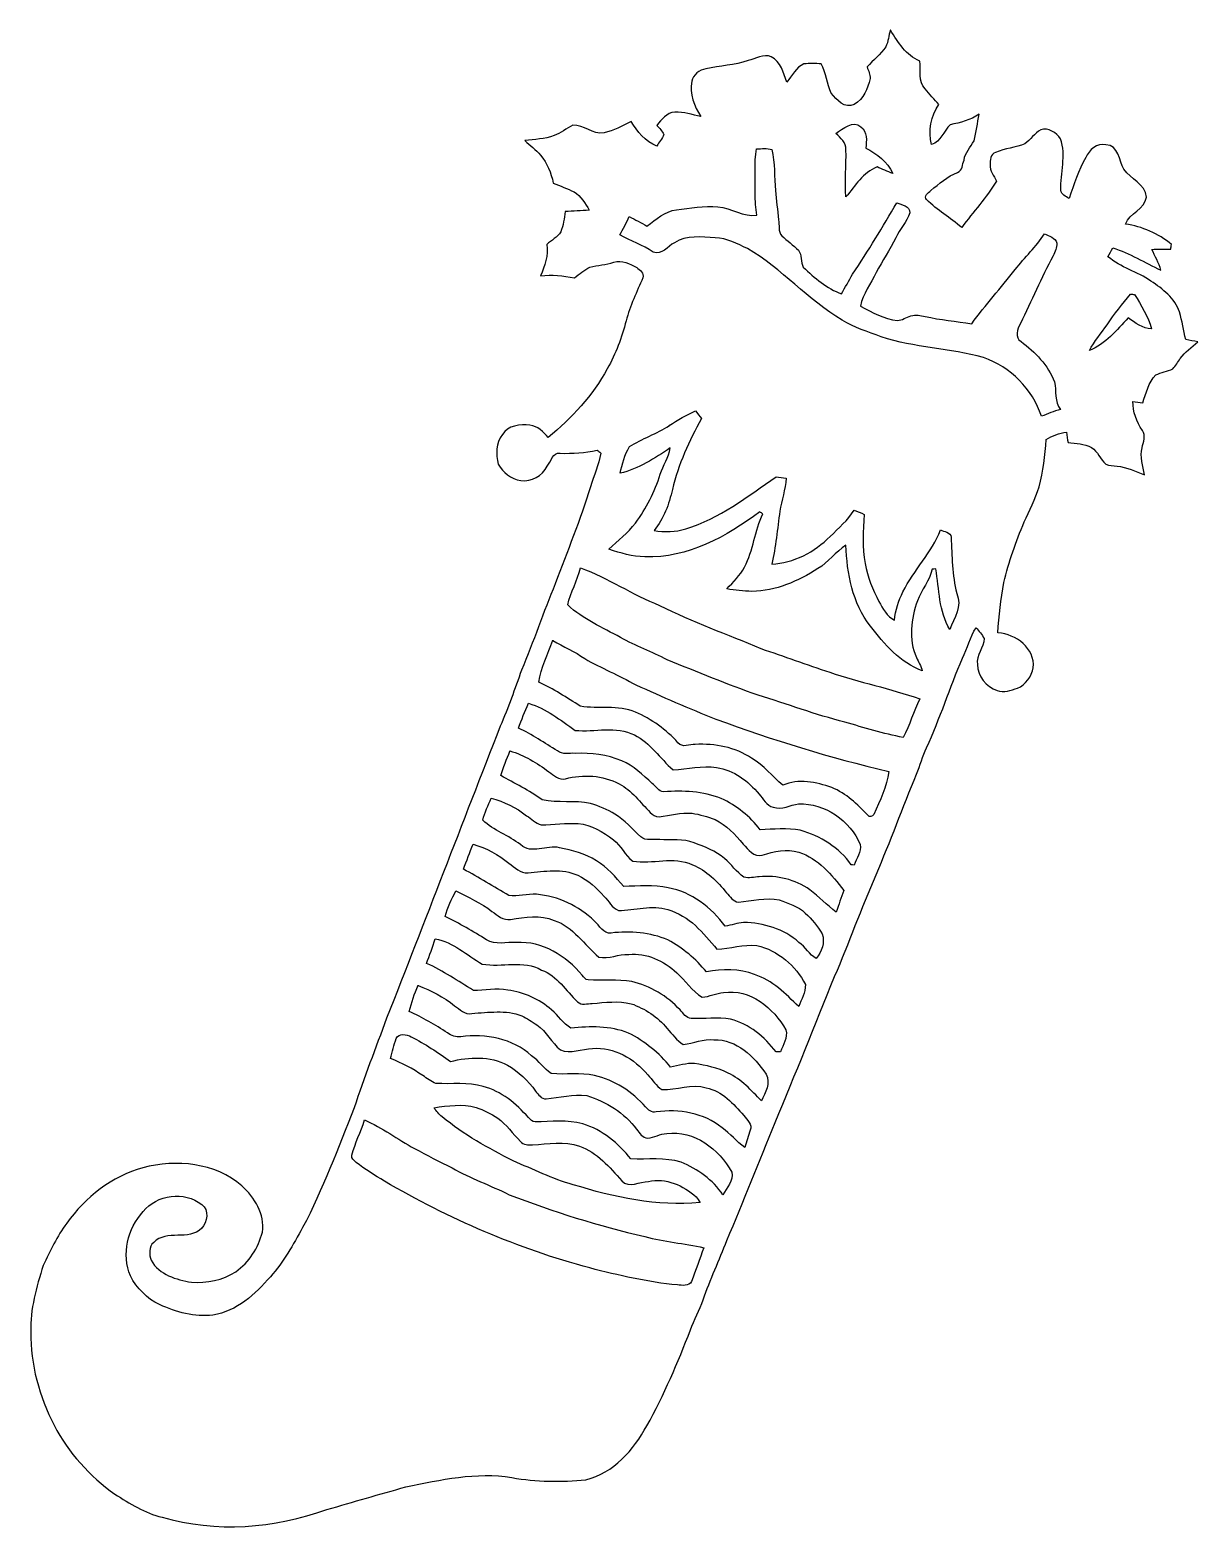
# Model space of a CAD drawing. Header units: centimetres. Extents: x -15.3 to 15.2, y -19.8 to 19.4.
import ezdxf

# ---------------------------------------------------------------- set-up
doc = ezdxf.new("R2010")
doc.units = ezdxf.units.CM
doc.header["$MEASUREMENT"] = 0
doc.layers.add('Camada 1', color=7, linetype='Continuous')

msp = doc.modelspace()

# ---------------------------------------------------------------- linework, layer by layer
at = {"layer": 'Camada 1', "color": 242}
for points, knots in [([(7.139, 19.413), (7.338, 19.102), (7.542, 18.756), (7.901, 18.611), (7.901, 18.611), (7.946, 18.373), (7.847, 18.078), (8.044, 17.887), (8.044, 17.887), (8.15, 17.738), (8.285, 17.614), (8.404, 17.476), (8.404, 17.476), (8.187, 17.183), (8.127, 16.787), (8.209, 16.436), (8.209, 16.436), (8.455, 16.514), (8.528, 16.783), (8.692, 16.951), (8.692, 16.951), (8.96, 17.003), (9.224, 17.073), (9.453, 17.228), (9.453, 17.228), (9.409, 16.994), (9.368, 16.761), (9.317, 16.529), (9.317, 16.529), (9.228, 16.364), (9.079, 16.227), (9.057, 16.031), (9.057, 16.031), (9.01, 15.921), (9.023, 15.753), (8.888, 15.709), (8.888, 15.709), (8.623, 15.605), (8.41, 15.41), (8.189, 15.236), (8.189, 15.236), (8.127, 15.181), (7.998, 15.085), (8.081, 14.998), (8.081, 14.998), (8.361, 14.727), (8.693, 14.515), (8.999, 14.273), (8.999, 14.273), (9.297, 14.678), (9.643, 15.051), (9.903, 15.481), (9.903, 15.481), (9.839, 15.621), (9.717, 15.741), (9.737, 15.911), (9.737, 15.911), (9.741, 16.019), (9.733, 16.191), (9.879, 16.224), (9.879, 16.224), (10.12, 16.346), (10.4, 16.345), (10.644, 16.454), (10.644, 16.454), (10.795, 16.558), (10.891, 16.729), (11.056, 16.817), (11.056, 16.817), (11.264, 16.889), (11.454, 16.738), (11.576, 16.587), (11.576, 16.587), (11.722, 16.15), (11.576, 15.69), (11.58, 15.243), (11.58, 15.243), (11.592, 15.128), (11.711, 15.079), (11.8, 15.031), (11.8, 15.031), (11.92, 15.395), (12.047, 15.761), (12.229, 16.099), (12.229, 16.099), (12.321, 16.29), (12.521, 16.489), (12.752, 16.429), (12.752, 16.429), (13.094, 16.428), (13.092, 16.002), (13.224, 15.79), (13.224, 15.79), (13.4, 15.533), (13.784, 15.412), (13.811, 15.064), (13.811, 15.064), (13.77, 14.744), (13.379, 14.649), (13.265, 14.361), (13.265, 14.361), (13.707, 14.297), (14.125, 14.117), (14.467, 13.827), (14.467, 13.827), (14.46, 13.787), (14.454, 13.748), (14.449, 13.707), (14.449, 13.707), (14.283, 13.706), (14.119, 13.708), (13.954, 13.7), (13.954, 13.7), (14.034, 13.52), (14.14, 13.351), (14.189, 13.159), (14.189, 13.159), (13.772, 13.352), (13.379, 13.605), (12.936, 13.739), (12.936, 13.739), (12.895, 13.662), (12.852, 13.586), (12.809, 13.51), (12.809, 13.51), (13.141, 13.228), (13.578, 13.12), (13.932, 12.872), (13.932, 12.872), (14.239, 12.671), (14.55, 12.427), (14.676, 12.069), (14.676, 12.069), (14.742, 11.832), (14.783, 11.59), (14.836, 11.35), (14.836, 11.35), (14.94, 11.33), (15.05, 11.31), (15.156, 11.286), (15.156, 11.286), (14.998, 11.147), (14.812, 11.032), (14.695, 10.853), (14.695, 10.853), (14.628, 10.767), (14.584, 10.661), (14.5, 10.59), (14.5, 10.59), (14.361, 10.512), (14.195, 10.497), (14.054, 10.425), (14.054, 10.425), (13.866, 10.225), (13.801, 9.955), (13.716, 9.702), (13.716, 9.702), (13.63, 9.713), (13.543, 9.725), (13.457, 9.737), (13.457, 9.737), (13.463, 9.466), (13.55, 9.202), (13.707, 8.981), (13.707, 8.981), (13.812, 8.843), (13.727, 8.674), (13.699, 8.526), (13.699, 8.526), (13.634, 8.291), (13.731, 8.053), (13.764, 7.819), (13.764, 7.819), (13.527, 7.902), (13.303, 8.031), (13.046, 8.047), (13.046, 8.047), (12.949, 8.065), (12.843, 8.052), (12.755, 8.101), (12.755, 8.101), (12.609, 8.227), (12.548, 8.431), (12.38, 8.533), (12.38, 8.533), (12.193, 8.638), (11.974, 8.634), (11.768, 8.662), (11.768, 8.662), (11.754, 8.752), (11.74, 8.843), (11.727, 8.932), (11.727, 8.932), (11.536, 8.915), (11.362, 8.841), (11.199, 8.747), (11.199, 8.747), (11.179, 8.328), (11.117, 7.911), (11.014, 7.505), (11.014, 7.505), (10.905, 7.193), (10.771, 6.89), (10.628, 6.592), (10.628, 6.592), (10.405, 6.083), (10.226, 5.554), (10.093, 5.014), (10.093, 5.014), (10.022, 4.578), (9.957, 4.14), (9.942, 3.697), (9.942, 3.697), (10.411, 3.674), (10.907, 3.295), (10.863, 2.79), (10.863, 2.79), (10.817, 2.566), (10.663, 2.348), (10.451, 2.255), (10.451, 2.255), (10.281, 2.212), (10.095, 2.127), (9.919, 2.195), (9.919, 2.195), (9.627, 2.288), (9.419, 2.57), (9.406, 2.875), (9.406, 2.875), (9.358, 3.126), (9.586, 3.31), (9.582, 3.554), (9.582, 3.554), (9.526, 3.658), (9.442, 3.744), (9.369, 3.836), (9.369, 3.836), (9.21, 3.591), (9.146, 3.301), (9.018, 3.041), (9.018, 3.041), (8.683, 2.271), (8.434, 1.467), (8.079, 0.706), (8.079, 0.706), (7.972, 0.485), (7.913, 0.246), (7.82, 0.019), (7.82, 0.019), (7.456, -0.851), (7.136, -1.739), (6.766, -2.607), (6.766, -2.607), (6.378, -3.48), (6.064, -4.384), (5.683, -5.259), (5.683, -5.259), (5.166, -6.529), (4.661, -7.803), (4.133, -9.068), (4.133, -9.068), (3.713, -10.093), (3.31, -11.125), (2.869, -12.141), (2.869, -12.141), (2.68, -12.663), (2.432, -13.162), (2.257, -13.689), (2.257, -13.689), (2.162, -13.959), (2.023, -14.21), (1.923, -14.477), (1.923, -14.477), (1.592, -15.33), (1.235, -16.178), (0.786, -16.977), (0.786, -16.977), (0.441, -17.608), (-0.078, -18.203), (-0.802, -18.385), (-0.802, -18.385), (-1.444, -18.444), (-2.097, -18.441), (-2.733, -18.327), (-2.733, -18.327), (-3.661, -18.174), (-4.591, -18.387), (-5.498, -18.571), (-5.498, -18.571), (-6.185, -18.765), (-6.872, -18.96), (-7.557, -19.161), (-7.557, -19.161), (-8.924, -19.655), (-10.448, -19.771), (-11.852, -19.361), (-11.852, -19.361), (-12.303, -19.253), (-12.697, -18.998), (-13.088, -18.762), (-13.088, -18.762), (-13.738, -18.289), (-14.298, -17.679), (-14.672, -16.964), (-14.672, -16.964), (-15.053, -16.214), (-15.291, -15.378), (-15.279, -14.532), (-15.279, -14.532), (-15.297, -13.938), (-15.129, -13.359), (-14.956, -12.797), (-14.956, -12.797), (-14.774, -12.418), (-14.595, -12.033), (-14.34, -11.696), (-14.34, -11.696), (-13.859, -11.016), (-13.165, -10.469), (-12.354, -10.249), (-12.354, -10.249), (-11.485, -10.022), (-10.472, -10.112), (-9.772, -10.72), (-9.772, -10.72), (-9.446, -11.025), (-9.167, -11.459), (-9.24, -11.925), (-9.24, -11.925), (-9.34, -12.336), (-9.586, -12.715), (-9.931, -12.96), (-9.931, -12.96), (-10.271, -13.176), (-10.69, -13.265), (-11.089, -13.233), (-11.089, -13.233), (-11.483, -13.168), (-11.93, -13.041), (-12.137, -12.662), (-12.137, -12.662), (-12.192, -12.515), (-12.212, -12.305), (-12.073, -12.196), (-12.073, -12.196), (-11.739, -11.855), (-11.157, -12.164), (-10.82, -11.827), (-10.82, -11.827), (-10.676, -11.66), (-10.616, -11.351), (-10.822, -11.206), (-10.822, -11.206), (-11.272, -10.846), (-11.994, -10.944), (-12.347, -11.393), (-12.347, -11.393), (-12.759, -11.83), (-12.909, -12.508), (-12.682, -13.069), (-12.682, -13.069), (-12.508, -13.384), (-12.252, -13.668), (-11.919, -13.817), (-11.919, -13.817), (-11.485, -14.013), (-11.007, -14.149), (-10.527, -14.091), (-10.527, -14.091), (-9.908, -13.99), (-9.423, -13.546), (-9.028, -13.089), (-9.028, -13.089), (-8.681, -12.709), (-8.441, -12.251), (-8.189, -11.808), (-8.189, -11.808), (-7.659, -10.806), (-7.27, -9.738), (-6.846, -8.689), (-6.846, -8.689), (-6.591, -7.9), (-6.286, -7.129), (-6, -6.351), (-6, -6.351), (-5.002, -3.815), (-4.028, -1.269), (-3.035, 1.269), (-3.035, 1.269), (-2.826, 1.746), (-2.659, 2.24), (-2.48, 2.729), (-2.48, 2.729), (-2.168, 3.473), (-1.91, 4.238), (-1.602, 4.983), (-1.602, 4.983), (-1.289, 5.822), (-0.945, 6.651), (-0.687, 7.509), (-0.687, 7.509), (-0.588, 7.799), (-0.474, 8.086), (-0.415, 8.389), (-0.415, 8.389), (-0.447, 8.415), (-0.478, 8.441), (-0.51, 8.467), (-0.51, 8.467), (-0.826, 8.393), (-1.151, 8.373), (-1.475, 8.385), (-1.475, 8.385), (-1.67, 8.411), (-1.713, 8.167), (-1.811, 8.051), (-1.811, 8.051), (-1.934, 7.792), (-2.22, 7.638), (-2.503, 7.671), (-2.503, 7.671), (-2.749, 7.716), (-2.972, 7.877), (-3.088, 8.1), (-3.088, 8.1), (-3.152, 8.356), (-3.157, 8.654), (-2.981, 8.869), (-2.981, 8.869), (-2.844, 9.112), (-2.509, 9.143), (-2.261, 9.114), (-2.261, 9.114), (-2.05, 9.097), (-1.917, 8.937), (-1.785, 8.794), (-1.785, 8.794), (-1.181, 9.304), (-0.618, 9.883), (-0.246, 10.589), (-0.246, 10.589), (-0.022, 10.978), (0.127, 11.405), (0.246, 11.837), (0.246, 11.837), (0.347, 12.228), (0.53, 12.591), (0.681, 12.963), (0.681, 12.963), (0.723, 13.077), (0.601, 13.164), (0.524, 13.228), (0.524, 13.228), (0.346, 13.327), (0.132, 13.432), (-0.075, 13.364), (-0.075, 13.364), (-0.278, 13.301), (-0.492, 13.285), (-0.698, 13.236), (-0.698, 13.236), (-0.847, 13.166), (-0.971, 13.056), (-1.103, 12.96), (-1.103, 12.96), (-1.395, 13.012), (-1.691, 13.047), (-1.987, 13.012), (-1.987, 13.012), (-1.88, 13.271), (-1.774, 13.541), (-1.82, 13.828), (-1.82, 13.828), (-1.703, 13.937), (-1.548, 14.018), (-1.46, 14.156), (-1.46, 14.156), (-1.394, 14.325), (-1.365, 14.507), (-1.346, 14.687), (-1.346, 14.687), (-1.137, 14.701), (-0.927, 14.703), (-0.718, 14.722), (-0.718, 14.722), (-0.812, 14.904), (-0.93, 15.09), (-1.108, 15.198), (-1.108, 15.198), (-1.287, 15.283), (-1.471, 15.355), (-1.654, 15.431), (-1.654, 15.431), (-1.712, 15.692), (-1.807, 15.956), (-1.99, 16.156), (-1.99, 16.156), (-2.105, 16.303), (-2.258, 16.411), (-2.395, 16.536), (-2.395, 16.536), (-2.14, 16.569), (-1.878, 16.576), (-1.634, 16.669), (-1.634, 16.669), (-1.454, 16.724), (-1.313, 16.858), (-1.144, 16.937), (-1.144, 16.937), (-0.853, 16.961), (-0.627, 16.687), (-0.329, 16.738), (-0.329, 16.738), (-0.081, 16.798), (0.15, 16.916), (0.374, 17.037), (0.374, 17.037), (0.536, 16.768), (0.747, 16.516), (1.046, 16.395), (1.046, 16.395), (1.107, 16.494), (1.183, 16.587), (1.23, 16.694), (1.23, 16.694), (1.19, 16.788), (1.113, 16.859), (1.047, 16.934), (1.047, 16.934), (1.169, 17.084), (1.309, 17.263), (1.514, 17.282), (1.514, 17.282), (1.746, 17.281), (1.971, 17.214), (2.195, 17.162), (2.195, 17.162), (2.023, 17.434), (1.885, 17.757), (1.958, 18.083), (1.958, 18.083), (1.989, 18.26), (2.158, 18.378), (2.326, 18.409), (2.326, 18.409), (2.691, 18.491), (3.071, 18.501), (3.427, 18.626), (3.427, 18.626), (3.619, 18.662), (3.83, 18.819), (4.029, 18.719), (4.029, 18.719), (4.284, 18.608), (4.349, 18.3), (4.434, 18.064), (4.434, 18.064), (4.572, 18.228), (4.678, 18.444), (4.88, 18.541), (4.88, 18.541), (5.03, 18.549), (5.182, 18.546), (5.333, 18.541), (5.333, 18.541), (5.462, 18.299), (5.481, 18.019), (5.592, 17.77), (5.592, 17.77), (5.738, 17.599), (5.949, 17.36), (6.196, 17.477), (6.196, 17.477), (6.436, 17.62), (6.55, 17.893), (6.607, 18.153), (6.607, 18.153), (6.617, 18.26), (6.563, 18.359), (6.53, 18.458), (6.53, 18.458), (6.689, 18.635), (6.881, 18.787), (7.014, 18.986), (7.014, 18.986), (7.086, 19.119), (7.091, 19.277), (7.134, 19.42), (7.134, 19.42), (7.134, 19.42), (7.139, 19.413), (7.139, 19.413)], [0, 0, 0, 0, 0.006711, 0.006711, 0.006711, 0.006711, 0.013423, 0.013423, 0.013423, 0.013423, 0.020134, 0.020134, 0.020134, 0.020134, 0.026846, 0.026846, 0.026846, 0.026846, 0.033557, 0.033557, 0.033557, 0.033557, 0.040268, 0.040268, 0.040268, 0.040268, 0.04698, 0.04698, 0.04698, 0.04698, 0.053691, 0.053691, 0.053691, 0.053691, 0.060403, 0.060403, 0.060403, 0.060403, 0.067114, 0.067114, 0.067114, 0.067114, 0.073826, 0.073826, 0.073826, 0.073826, 0.080537, 0.080537, 0.080537, 0.080537, 0.087248, 0.087248, 0.087248, 0.087248, 0.09396, 0.09396, 0.09396, 0.09396, 0.100671, 0.100671, 0.100671, 0.100671, 0.107383, 0.107383, 0.107383, 0.107383, 0.114094, 0.114094, 0.114094, 0.114094, 0.120805, 0.120805, 0.120805, 0.120805, 0.127517, 0.127517, 0.127517, 0.127517, 0.134228, 0.134228, 0.134228, 0.134228, 0.14094, 0.14094, 0.14094, 0.14094, 0.147651, 0.147651, 0.147651, 0.147651, 0.154362, 0.154362, 0.154362, 0.154362, 0.161074, 0.161074, 0.161074, 0.161074, 0.167785, 0.167785, 0.167785, 0.167785, 0.174497, 0.174497, 0.174497, 0.174497, 0.181208, 0.181208, 0.181208, 0.181208, 0.187919, 0.187919, 0.187919, 0.187919, 0.194631, 0.194631, 0.194631, 0.194631, 0.201342, 0.201342, 0.201342, 0.201342, 0.208054, 0.208054, 0.208054, 0.208054, 0.214765, 0.214765, 0.214765, 0.214765, 0.221477, 0.221477, 0.221477, 0.221477, 0.228188, 0.228188, 0.228188, 0.228188, 0.234899, 0.234899, 0.234899, 0.234899, 0.241611, 0.241611, 0.241611, 0.241611, 0.248322, 0.248322, 0.248322, 0.248322, 0.255034, 0.255034, 0.255034, 0.255034, 0.261745, 0.261745, 0.261745, 0.261745, 0.268456, 0.268456, 0.268456, 0.268456, 0.275168, 0.275168, 0.275168, 0.275168, 0.281879, 0.281879, 0.281879, 0.281879, 0.288591, 0.288591, 0.288591, 0.288591, 0.295302, 0.295302, 0.295302, 0.295302, 0.302013, 0.302013, 0.302013, 0.302013, 0.308725, 0.308725, 0.308725, 0.308725, 0.315436, 0.315436, 0.315436, 0.315436, 0.322148, 0.322148, 0.322148, 0.322148, 0.328859, 0.328859, 0.328859, 0.328859, 0.33557, 0.33557, 0.33557, 0.33557, 0.342282, 0.342282, 0.342282, 0.342282, 0.348993, 0.348993, 0.348993, 0.348993, 0.355705, 0.355705, 0.355705, 0.355705, 0.362416, 0.362416, 0.362416, 0.362416, 0.369128, 0.369128, 0.369128, 0.369128, 0.375839, 0.375839, 0.375839, 0.375839, 0.38255, 0.38255, 0.38255, 0.38255, 0.389262, 0.389262, 0.389262, 0.389262, 0.395973, 0.395973, 0.395973, 0.395973, 0.402685, 0.402685, 0.402685, 0.402685, 0.409396, 0.409396, 0.409396, 0.409396, 0.416107, 0.416107, 0.416107, 0.416107, 0.422819, 0.422819, 0.422819, 0.422819, 0.42953, 0.42953, 0.42953, 0.42953, 0.436242, 0.436242, 0.436242, 0.436242, 0.442953, 0.442953, 0.442953, 0.442953, 0.449664, 0.449664, 0.449664, 0.449664, 0.456376, 0.456376, 0.456376, 0.456376, 0.463087, 0.463087, 0.463087, 0.463087, 0.469799, 0.469799, 0.469799, 0.469799, 0.47651, 0.47651, 0.47651, 0.47651, 0.483221, 0.483221, 0.483221, 0.483221, 0.489933, 0.489933, 0.489933, 0.489933, 0.496644, 0.496644, 0.496644, 0.496644, 0.503356, 0.503356, 0.503356, 0.503356, 0.510067, 0.510067, 0.510067, 0.510067, 0.516779, 0.516779, 0.516779, 0.516779, 0.52349, 0.52349, 0.52349, 0.52349, 0.530201, 0.530201, 0.530201, 0.530201, 0.536913, 0.536913, 0.536913, 0.536913, 0.543624, 0.543624, 0.543624, 0.543624, 0.550336, 0.550336, 0.550336, 0.550336, 0.557047, 0.557047, 0.557047, 0.557047, 0.563758, 0.563758, 0.563758, 0.563758, 0.57047, 0.57047, 0.57047, 0.57047, 0.577181, 0.577181, 0.577181, 0.577181, 0.583893, 0.583893, 0.583893, 0.583893, 0.590604, 0.590604, 0.590604, 0.590604, 0.597315, 0.597315, 0.597315, 0.597315, 0.604027, 0.604027, 0.604027, 0.604027, 0.610738, 0.610738, 0.610738, 0.610738, 0.61745, 0.61745, 0.61745, 0.61745, 0.624161, 0.624161, 0.624161, 0.624161, 0.630872, 0.630872, 0.630872, 0.630872, 0.637584, 0.637584, 0.637584, 0.637584, 0.644295, 0.644295, 0.644295, 0.644295, 0.651007, 0.651007, 0.651007, 0.651007, 0.657718, 0.657718, 0.657718, 0.657718, 0.66443, 0.66443, 0.66443, 0.66443, 0.671141, 0.671141, 0.671141, 0.671141, 0.677852, 0.677852, 0.677852, 0.677852, 0.684564, 0.684564, 0.684564, 0.684564, 0.691275, 0.691275, 0.691275, 0.691275, 0.697987, 0.697987, 0.697987, 0.697987, 0.704698, 0.704698, 0.704698, 0.704698, 0.711409, 0.711409, 0.711409, 0.711409, 0.718121, 0.718121, 0.718121, 0.718121, 0.724832, 0.724832, 0.724832, 0.724832, 0.731544, 0.731544, 0.731544, 0.731544, 0.738255, 0.738255, 0.738255, 0.738255, 0.744966, 0.744966, 0.744966, 0.744966, 0.751678, 0.751678, 0.751678, 0.751678, 0.758389, 0.758389, 0.758389, 0.758389, 0.765101, 0.765101, 0.765101, 0.765101, 0.771812, 0.771812, 0.771812, 0.771812, 0.778523, 0.778523, 0.778523, 0.778523, 0.785235, 0.785235, 0.785235, 0.785235, 0.791946, 0.791946, 0.791946, 0.791946, 0.798658, 0.798658, 0.798658, 0.798658, 0.805369, 0.805369, 0.805369, 0.805369, 0.812081, 0.812081, 0.812081, 0.812081, 0.818792, 0.818792, 0.818792, 0.818792, 0.825503, 0.825503, 0.825503, 0.825503, 0.832215, 0.832215, 0.832215, 0.832215, 0.838926, 0.838926, 0.838926, 0.838926, 0.845638, 0.845638, 0.845638, 0.845638, 0.852349, 0.852349, 0.852349, 0.852349, 0.85906, 0.85906, 0.85906, 0.85906, 0.865772, 0.865772, 0.865772, 0.865772, 0.872483, 0.872483, 0.872483, 0.872483, 0.879195, 0.879195, 0.879195, 0.879195, 0.885906, 0.885906, 0.885906, 0.885906, 0.892617, 0.892617, 0.892617, 0.892617, 0.899329, 0.899329, 0.899329, 0.899329, 0.90604, 0.90604, 0.90604, 0.90604, 0.912752, 0.912752, 0.912752, 0.912752, 0.919463, 0.919463, 0.919463, 0.919463, 0.926174, 0.926174, 0.926174, 0.926174, 0.932886, 0.932886, 0.932886, 0.932886, 0.939597, 0.939597, 0.939597, 0.939597, 0.946309, 0.946309, 0.946309, 0.946309, 0.95302, 0.95302, 0.95302, 0.95302, 0.959732, 0.959732, 0.959732, 0.959732, 0.966443, 0.966443, 0.966443, 0.966443, 0.973154, 0.973154, 0.973154, 0.973154, 0.979866, 0.979866, 0.979866, 0.979866, 0.986577, 0.986577, 0.986577, 0.986577, 1, 1, 1, 1]), ([(5.717, 16.724), (5.837, 16.603), (5.993, 16.491), (5.977, 16.295), (5.977, 16.295), (5.993, 15.888), (5.941, 15.479), (5.979, 15.072), (5.979, 15.072), (6.217, 15.361), (6.425, 15.702), (6.788, 15.853), (6.788, 15.853), (6.923, 15.793), (7.058, 15.731), (7.198, 15.682), (7.198, 15.682), (7.064, 15.988), (6.785, 16.198), (6.494, 16.343), (6.494, 16.343), (6.514, 16.531), (6.547, 16.768), (6.366, 16.893), (6.366, 16.893), (6.169, 17.098), (5.887, 16.831), (5.717, 16.725), (5.717, 16.725), (5.717, 16.725), (5.717, 16.724), (5.717, 16.724)], [0, 0, 0, 0, 0.111111, 0.111111, 0.111111, 0.111111, 0.222222, 0.222222, 0.222222, 0.222222, 0.333333, 0.333333, 0.333333, 0.333333, 0.444444, 0.444444, 0.444444, 0.444444, 0.555556, 0.555556, 0.555556, 0.555556, 0.666667, 0.666667, 0.666667, 0.666667, 0.777778, 0.777778, 0.777778, 0.777778, 1, 1, 1, 1]), ([(3.648, 16.325), (3.577, 15.939), (3.623, 15.546), (3.613, 15.157), (3.613, 15.157), (3.608, 14.968), (3.629, 14.78), (3.658, 14.593), (3.658, 14.593), (3.304, 14.541), (2.987, 14.783), (2.639, 14.813), (2.639, 14.813), (2.276, 14.842), (1.918, 14.774), (1.559, 14.731), (1.559, 14.731), (1.258, 14.699), (1.025, 14.478), (0.789, 14.309), (0.789, 14.309), (0.638, 14.397), (0.483, 14.477), (0.327, 14.554), (0.327, 14.554), (0.251, 14.392), (0.166, 14.236), (0.084, 14.078), (0.084, 14.078), (0.372, 13.926), (0.676, 13.807), (0.952, 13.632), (0.952, 13.632), (1.179, 13.536), (1.327, 13.785), (1.506, 13.874), (1.506, 13.874), (1.819, 14.083), (2.215, 14.018), (2.57, 14.006), (2.57, 14.006), (2.87, 13.986), (3.146, 13.854), (3.41, 13.721), (3.41, 13.721), (4.309, 13.2), (4.987, 12.381), (5.881, 11.853), (5.881, 11.853), (6.195, 11.657), (6.554, 11.555), (6.897, 11.423), (6.897, 11.423), (7.761, 11.127), (8.692, 11.132), (9.565, 10.878), (9.565, 10.878), (10.27, 10.634), (10.84, 10.056), (11.077, 9.348), (11.077, 9.348), (11.239, 9.414), (11.401, 9.481), (11.572, 9.525), (11.572, 9.525), (11.406, 9.732), (11.469, 10.004), (11.419, 10.246), (11.419, 10.246), (11.245, 10.679), (10.91, 11.02), (10.543, 11.298), (10.543, 11.298), (10.369, 11.403), (10.45, 11.622), (10.525, 11.769), (10.525, 11.769), (10.824, 12.349), (11.06, 12.961), (11.38, 13.53), (11.38, 13.53), (11.434, 13.634), (11.47, 13.75), (11.48, 13.867), (11.48, 13.867), (11.431, 14.006), (11.274, 14.048), (11.155, 14.108), (11.155, 14.108), (10.936, 13.77), (10.638, 13.493), (10.393, 13.175), (10.393, 13.175), (10.014, 12.704), (9.618, 12.246), (9.257, 11.761), (9.257, 11.761), (8.851, 11.821), (8.442, 11.865), (8.041, 11.951), (8.041, 11.951), (7.921, 11.978), (7.794, 12.005), (7.672, 11.966), (7.672, 11.966), (7.551, 11.937), (7.448, 11.845), (7.32, 11.848), (7.32, 11.848), (6.971, 11.881), (6.663, 12.062), (6.357, 12.219), (6.357, 12.219), (6.423, 12.541), (6.618, 12.81), (6.767, 13.096), (6.767, 13.096), (6.932, 13.4), (7.123, 13.69), (7.276, 14.002), (7.276, 14.002), (7.381, 14.228), (7.57, 14.413), (7.641, 14.654), (7.641, 14.654), (7.65, 14.832), (7.429, 14.863), (7.304, 14.918), (7.304, 14.918), (6.936, 14.287), (6.559, 13.66), (6.151, 13.054), (6.151, 13.054), (6.056, 12.882), (5.955, 12.713), (5.865, 12.538), (5.865, 12.538), (5.477, 12.683), (5.16, 12.957), (4.865, 13.238), (4.865, 13.238), (4.786, 13.37), (4.844, 13.556), (4.738, 13.677), (4.738, 13.677), (4.604, 13.815), (4.443, 13.923), (4.305, 14.057), (4.305, 14.057), (4.193, 14.16), (4.257, 14.341), (4.216, 14.47), (4.216, 14.47), (4.195, 14.724), (4.164, 14.978), (4.14, 15.232), (4.14, 15.232), (4.106, 15.588), (4.127, 15.952), (4.047, 16.303), (4.047, 16.303), (3.919, 16.35), (3.779, 16.322), (3.647, 16.324), (3.647, 16.324), (3.647, 16.324), (3.648, 16.325), (3.648, 16.325)], [0, 0, 0, 0, 0.023256, 0.023256, 0.023256, 0.023256, 0.046512, 0.046512, 0.046512, 0.046512, 0.069767, 0.069767, 0.069767, 0.069767, 0.093023, 0.093023, 0.093023, 0.093023, 0.116279, 0.116279, 0.116279, 0.116279, 0.139535, 0.139535, 0.139535, 0.139535, 0.162791, 0.162791, 0.162791, 0.162791, 0.186047, 0.186047, 0.186047, 0.186047, 0.209302, 0.209302, 0.209302, 0.209302, 0.232558, 0.232558, 0.232558, 0.232558, 0.255814, 0.255814, 0.255814, 0.255814, 0.27907, 0.27907, 0.27907, 0.27907, 0.302326, 0.302326, 0.302326, 0.302326, 0.325581, 0.325581, 0.325581, 0.325581, 0.348837, 0.348837, 0.348837, 0.348837, 0.372093, 0.372093, 0.372093, 0.372093, 0.395349, 0.395349, 0.395349, 0.395349, 0.418605, 0.418605, 0.418605, 0.418605, 0.44186, 0.44186, 0.44186, 0.44186, 0.465116, 0.465116, 0.465116, 0.465116, 0.488372, 0.488372, 0.488372, 0.488372, 0.511628, 0.511628, 0.511628, 0.511628, 0.534884, 0.534884, 0.534884, 0.534884, 0.55814, 0.55814, 0.55814, 0.55814, 0.581395, 0.581395, 0.581395, 0.581395, 0.604651, 0.604651, 0.604651, 0.604651, 0.627907, 0.627907, 0.627907, 0.627907, 0.651163, 0.651163, 0.651163, 0.651163, 0.674419, 0.674419, 0.674419, 0.674419, 0.697674, 0.697674, 0.697674, 0.697674, 0.72093, 0.72093, 0.72093, 0.72093, 0.744186, 0.744186, 0.744186, 0.744186, 0.767442, 0.767442, 0.767442, 0.767442, 0.790698, 0.790698, 0.790698, 0.790698, 0.813953, 0.813953, 0.813953, 0.813953, 0.837209, 0.837209, 0.837209, 0.837209, 0.860465, 0.860465, 0.860465, 0.860465, 0.883721, 0.883721, 0.883721, 0.883721, 0.906977, 0.906977, 0.906977, 0.906977, 0.930233, 0.930233, 0.930233, 0.930233, 0.953488, 0.953488, 0.953488, 0.953488, 1, 1, 1, 1]), ([(12.787, 11.736), (12.636, 11.51), (12.449, 11.308), (12.326, 11.064), (12.326, 11.064), (12.744, 11.23), (13.042, 11.59), (13.336, 11.916), (13.336, 11.916), (13.523, 11.788), (13.709, 11.636), (13.949, 11.628), (13.949, 11.628), (13.85, 11.951), (13.685, 12.245), (13.5, 12.526), (13.5, 12.526), (13.474, 12.528), (13.422, 12.533), (13.396, 12.536), (13.396, 12.536), (13.186, 12.275), (12.973, 12.016), (12.786, 11.737), (12.786, 11.737), (12.786, 11.737), (12.787, 11.736), (12.787, 11.736)], [0, 0, 0, 0, 0.125, 0.125, 0.125, 0.125, 0.25, 0.25, 0.25, 0.25, 0.375, 0.375, 0.375, 0.375, 0.5, 0.5, 0.5, 0.5, 0.625, 0.625, 0.625, 0.625, 0.75, 0.75, 0.75, 0.75, 1, 1, 1, 1]), ([(1.373, 9.106), (1.042, 8.892), (0.664, 8.766), (0.332, 8.557), (0.332, 8.557), (0.206, 8.345), (0.141, 8.103), (0.089, 7.863), (0.089, 7.863), (0.572, 7.975), (0.988, 8.256), (1.397, 8.523), (1.397, 8.523), (1.353, 8.279), (1.212, 8.069), (1.137, 7.835), (1.137, 7.835), (0.996, 7.378), (0.769, 6.952), (0.493, 6.563), (0.493, 6.563), (0.289, 6.309), (0.029, 6.107), (-0.202, 5.879), (-0.202, 5.879), (0.103, 5.785), (0.41, 5.68), (0.734, 5.685), (0.734, 5.685), (1.852, 5.637), (2.862, 6.217), (3.733, 6.854), (3.733, 6.854), (3.753, 6.842), (3.793, 6.818), (3.813, 6.806), (3.813, 6.806), (3.599, 6.362), (3.564, 5.853), (3.33, 5.417), (3.33, 5.417), (3.218, 5.196), (3.04, 5.024), (2.872, 4.848), (2.872, 4.848), (3.088, 4.809), (3.306, 4.79), (3.526, 4.78), (3.526, 4.78), (4.144, 4.794), (4.733, 5.045), (5.246, 5.375), (5.246, 5.375), (5.519, 5.545), (5.71, 5.814), (5.979, 5.986), (5.979, 5.986), (6, 5.246), (6.149, 4.472), (6.616, 3.877), (6.616, 3.877), (6.973, 3.403), (7.397, 2.923), (7.967, 2.712), (7.967, 2.712), (7.93, 2.833), (7.874, 2.947), (7.815, 3.059), (7.815, 3.059), (7.607, 3.531), (7.674, 4.068), (7.843, 4.54), (7.843, 4.54), (7.954, 4.823), (8.153, 5.064), (8.229, 5.362), (8.229, 5.362), (8.251, 5.363), (8.296, 5.367), (8.318, 5.368), (8.318, 5.368), (8.413, 4.841), (8.397, 4.261), (8.686, 3.789), (8.686, 3.789), (8.801, 4.091), (9.013, 4.395), (8.869, 4.73), (8.869, 4.73), (8.741, 5.207), (8.749, 5.704), (8.718, 6.193), (8.718, 6.193), (8.721, 6.336), (8.525, 6.335), (8.442, 6.388), (8.442, 6.388), (8.217, 5.792), (7.746, 5.337), (7.464, 4.772), (7.464, 4.772), (7.346, 4.54), (7.277, 4.286), (7.24, 4.029), (7.24, 4.029), (7.046, 4.131), (6.942, 4.335), (6.837, 4.517), (6.837, 4.517), (6.682, 4.832), (6.532, 5.157), (6.482, 5.508), (6.482, 5.508), (6.391, 5.929), (6.434, 6.363), (6.453, 6.79), (6.453, 6.79), (6.368, 6.831), (6.277, 6.868), (6.19, 6.903), (6.19, 6.903), (6.027, 6.634), (5.786, 6.434), (5.568, 6.214), (5.568, 6.214), (5.16, 5.814), (4.62, 5.52), (4.041, 5.492), (4.041, 5.492), (4.151, 5.945), (4.188, 6.41), (4.255, 6.87), (4.255, 6.87), (4.297, 7.16), (4.398, 7.438), (4.42, 7.731), (4.42, 7.731), (4.331, 7.745), (4.244, 7.758), (4.156, 7.772), (4.156, 7.772), (3.412, 7.258), (2.68, 6.678), (1.8, 6.416), (1.8, 6.416), (1.537, 6.32), (1.246, 6.332), (0.973, 6.369), (0.973, 6.369), (1.227, 6.678), (1.364, 7.058), (1.454, 7.443), (1.454, 7.443), (1.609, 8.093), (1.887, 8.706), (2.211, 9.288), (2.211, 9.288), (2.172, 9.338), (2.094, 9.438), (2.055, 9.488), (2.055, 9.488), (1.813, 9.389), (1.589, 9.251), (1.371, 9.107), (1.371, 9.107), (1.371, 9.107), (1.373, 9.106), (1.373, 9.106)], [0, 0, 0, 0, 0.023256, 0.023256, 0.023256, 0.023256, 0.046512, 0.046512, 0.046512, 0.046512, 0.069767, 0.069767, 0.069767, 0.069767, 0.093023, 0.093023, 0.093023, 0.093023, 0.116279, 0.116279, 0.116279, 0.116279, 0.139535, 0.139535, 0.139535, 0.139535, 0.162791, 0.162791, 0.162791, 0.162791, 0.186047, 0.186047, 0.186047, 0.186047, 0.209302, 0.209302, 0.209302, 0.209302, 0.232558, 0.232558, 0.232558, 0.232558, 0.255814, 0.255814, 0.255814, 0.255814, 0.27907, 0.27907, 0.27907, 0.27907, 0.302326, 0.302326, 0.302326, 0.302326, 0.325581, 0.325581, 0.325581, 0.325581, 0.348837, 0.348837, 0.348837, 0.348837, 0.372093, 0.372093, 0.372093, 0.372093, 0.395349, 0.395349, 0.395349, 0.395349, 0.418605, 0.418605, 0.418605, 0.418605, 0.44186, 0.44186, 0.44186, 0.44186, 0.465116, 0.465116, 0.465116, 0.465116, 0.488372, 0.488372, 0.488372, 0.488372, 0.511628, 0.511628, 0.511628, 0.511628, 0.534884, 0.534884, 0.534884, 0.534884, 0.55814, 0.55814, 0.55814, 0.55814, 0.581395, 0.581395, 0.581395, 0.581395, 0.604651, 0.604651, 0.604651, 0.604651, 0.627907, 0.627907, 0.627907, 0.627907, 0.651163, 0.651163, 0.651163, 0.651163, 0.674419, 0.674419, 0.674419, 0.674419, 0.697674, 0.697674, 0.697674, 0.697674, 0.72093, 0.72093, 0.72093, 0.72093, 0.744186, 0.744186, 0.744186, 0.744186, 0.767442, 0.767442, 0.767442, 0.767442, 0.790698, 0.790698, 0.790698, 0.790698, 0.813953, 0.813953, 0.813953, 0.813953, 0.837209, 0.837209, 0.837209, 0.837209, 0.860465, 0.860465, 0.860465, 0.860465, 0.883721, 0.883721, 0.883721, 0.883721, 0.906977, 0.906977, 0.906977, 0.906977, 0.930233, 0.930233, 0.930233, 0.930233, 0.953488, 0.953488, 0.953488, 0.953488, 1, 1, 1, 1]), ([(-0.943, 5.394), (-1.023, 5.061), (-1.204, 4.762), (-1.277, 4.428), (-1.277, 4.428), (-0.882, 4.058), (-0.371, 3.837), (0.102, 3.58), (0.102, 3.58), (0.494, 3.357), (0.919, 3.203), (1.319, 2.997), (1.319, 2.997), (2.104, 2.68), (2.885, 2.354), (3.685, 2.077), (3.685, 2.077), (4.441, 1.845), (5.182, 1.566), (5.949, 1.373), (5.949, 1.373), (6.452, 1.224), (6.956, 1.072), (7.472, 0.974), (7.472, 0.974), (7.643, 1.296), (7.741, 1.65), (7.9, 1.978), (7.9, 1.978), (7.13, 2.252), (6.327, 2.41), (5.554, 2.674), (5.554, 2.674), (4.953, 2.872), (4.358, 3.089), (3.758, 3.291), (3.758, 3.291), (2.879, 3.666), (1.974, 3.984), (1.12, 4.418), (1.12, 4.418), (0.407, 4.689), (-0.224, 5.139), (-0.944, 5.392), (-0.944, 5.392), (-0.944, 5.392), (-0.943, 5.394), (-0.943, 5.394)], [0, 0, 0, 0, 0.076923, 0.076923, 0.076923, 0.076923, 0.153846, 0.153846, 0.153846, 0.153846, 0.230769, 0.230769, 0.230769, 0.230769, 0.307692, 0.307692, 0.307692, 0.307692, 0.384615, 0.384615, 0.384615, 0.384615, 0.461538, 0.461538, 0.461538, 0.461538, 0.538462, 0.538462, 0.538462, 0.538462, 0.615385, 0.615385, 0.615385, 0.615385, 0.692308, 0.692308, 0.692308, 0.692308, 0.769231, 0.769231, 0.769231, 0.769231, 0.846154, 0.846154, 0.846154, 0.846154, 1, 1, 1, 1]), ([(-1.664, 3.506), (-1.796, 3.145), (-1.973, 2.796), (-2.034, 2.413), (-2.034, 2.413), (-1.652, 2.24), (-1.301, 2.013), (-0.949, 1.788), (-0.949, 1.788), (-0.476, 1.707), (0.033, 1.828), (0.491, 1.636), (0.491, 1.636), (0.909, 1.449), (1.293, 1.18), (1.597, 0.836), (1.597, 0.836), (1.71, 0.692), (1.898, 0.792), (2.05, 0.792), (2.05, 0.792), (2.559, 0.814), (3.092, 0.726), (3.518, 0.43), (3.518, 0.43), (3.834, 0.25), (4.057, -0.042), (4.33, -0.275), (4.33, -0.275), (4.74, -0.093), (5.204, -0.189), (5.608, -0.336), (5.608, -0.336), (5.987, -0.481), (6.272, -0.773), (6.548, -1.057), (6.548, -1.057), (6.59, -1.112), (6.671, -1.087), (6.701, -1.032), (6.701, -1.032), (6.868, -0.673), (7.034, -0.307), (7.095, 0.088), (7.095, 0.088), (5.565, 0.441), (4.062, 0.91), (2.589, 1.451), (2.589, 1.451), (1.881, 1.727), (1.19, 2.039), (0.495, 2.345), (0.495, 2.345), (0.064, 2.597), (-0.402, 2.78), (-0.834, 3.029), (-0.834, 3.029), (-1.095, 3.214), (-1.39, 3.339), (-1.663, 3.504), (-1.663, 3.504), (-1.663, 3.504), (-1.664, 3.506), (-1.664, 3.506)], [0, 0, 0, 0, 0.058824, 0.058824, 0.058824, 0.058824, 0.117647, 0.117647, 0.117647, 0.117647, 0.176471, 0.176471, 0.176471, 0.176471, 0.235294, 0.235294, 0.235294, 0.235294, 0.294118, 0.294118, 0.294118, 0.294118, 0.352941, 0.352941, 0.352941, 0.352941, 0.411765, 0.411765, 0.411765, 0.411765, 0.470588, 0.470588, 0.470588, 0.470588, 0.529412, 0.529412, 0.529412, 0.529412, 0.588235, 0.588235, 0.588235, 0.588235, 0.647059, 0.647059, 0.647059, 0.647059, 0.705882, 0.705882, 0.705882, 0.705882, 0.764706, 0.764706, 0.764706, 0.764706, 0.823529, 0.823529, 0.823529, 0.823529, 0.882353, 0.882353, 0.882353, 0.882353, 1, 1, 1, 1]), ([(-2.3, 1.864), (-2.395, 1.651), (-2.479, 1.434), (-2.562, 1.216), (-2.562, 1.216), (-2.205, 1.051), (-1.881, 0.826), (-1.546, 0.622), (-1.546, 0.622), (-1.413, 0.517), (-1.237, 0.569), (-1.083, 0.559), (-1.083, 0.559), (-0.671, 0.576), (-0.248, 0.525), (0.134, 0.361), (0.134, 0.361), (0.446, 0.241), (0.681, -0.008), (0.926, -0.225), (0.926, -0.225), (1.024, -0.291), (1.092, -0.443), (1.226, -0.443), (1.226, -0.443), (1.732, -0.406), (2.25, -0.43), (2.725, -0.619), (2.725, -0.619), (3.125, -0.803), (3.476, -1.083), (3.743, -1.433), (3.743, -1.433), (4.09, -1.421), (4.443, -1.382), (4.788, -1.446), (4.788, -1.446), (5.308, -1.598), (5.8, -1.895), (6.115, -2.345), (6.115, -2.345), (6.133, -2.348), (6.17, -2.354), (6.189, -2.357), (6.189, -2.357), (6.249, -2.183), (6.39, -2.012), (6.351, -1.82), (6.351, -1.82), (6.084, -1.199), (5.43, -0.73), (4.744, -0.76), (4.744, -0.76), (4.522, -0.782), (4.309, -0.927), (4.084, -0.843), (4.084, -0.843), (3.902, -0.809), (3.826, -0.626), (3.712, -0.506), (3.712, -0.506), (3.433, -0.16), (3.051, 0.12), (2.604, 0.189), (2.604, 0.189), (2.225, 0.242), (1.846, 0.153), (1.469, 0.13), (1.469, 0.13), (1.124, 0.426), (0.882, 0.836), (0.46, 1.038), (0.46, 1.038), (-0.017, 1.29), (-0.574, 1.106), (-1.08, 1.158), (-1.08, 1.158), (-1.467, 1.423), (-1.839, 1.732), (-2.299, 1.863), (-2.299, 1.863), (-2.299, 1.863), (-2.3, 1.864), (-2.3, 1.864)], [0, 0, 0, 0, 0.045455, 0.045455, 0.045455, 0.045455, 0.090909, 0.090909, 0.090909, 0.090909, 0.136364, 0.136364, 0.136364, 0.136364, 0.181818, 0.181818, 0.181818, 0.181818, 0.227273, 0.227273, 0.227273, 0.227273, 0.272727, 0.272727, 0.272727, 0.272727, 0.318182, 0.318182, 0.318182, 0.318182, 0.363636, 0.363636, 0.363636, 0.363636, 0.409091, 0.409091, 0.409091, 0.409091, 0.454545, 0.454545, 0.454545, 0.454545, 0.5, 0.5, 0.5, 0.5, 0.545455, 0.545455, 0.545455, 0.545455, 0.590909, 0.590909, 0.590909, 0.590909, 0.636364, 0.636364, 0.636364, 0.636364, 0.681818, 0.681818, 0.681818, 0.681818, 0.727273, 0.727273, 0.727273, 0.727273, 0.772727, 0.772727, 0.772727, 0.772727, 0.818182, 0.818182, 0.818182, 0.818182, 0.863636, 0.863636, 0.863636, 0.863636, 0.909091, 0.909091, 0.909091, 0.909091, 1, 1, 1, 1]), ([(-2.787, 0.618), (-2.865, 0.404), (-2.959, 0.196), (-3.025, -0.023), (-3.025, -0.023), (-2.655, -0.217), (-2.287, -0.414), (-1.942, -0.65), (-1.942, -0.65), (-1.531, -0.746), (-1.096, -0.662), (-0.681, -0.748), (-0.681, -0.748), (-0.462, -0.82), (-0.247, -0.911), (-0.046, -1.026), (-0.046, -1.026), (0.211, -1.184), (0.408, -1.417), (0.625, -1.622), (0.625, -1.622), (0.761, -1.739), (0.96, -1.663), (1.121, -1.69), (1.121, -1.69), (1.418, -1.704), (1.733, -1.665), (2.017, -1.776), (2.017, -1.776), (2.295, -1.882), (2.585, -1.986), (2.814, -2.183), (2.814, -2.183), (2.991, -2.335), (3.121, -2.537), (3.318, -2.666), (3.318, -2.666), (3.445, -2.721), (3.586, -2.656), (3.717, -2.66), (3.717, -2.66), (4.179, -2.617), (4.656, -2.73), (5.036, -2.998), (5.036, -2.998), (5.276, -3.179), (5.48, -3.401), (5.72, -3.581), (5.72, -3.581), (5.788, -3.392), (5.858, -3.204), (5.922, -3.014), (5.922, -3.014), (5.609, -2.606), (5.253, -2.185), (4.749, -2.017), (4.749, -2.017), (4.433, -1.924), (4.102, -1.998), (3.797, -2.095), (3.797, -2.095), (3.569, -2.153), (3.429, -1.949), (3.296, -1.806), (3.296, -1.806), (3.088, -1.557), (2.856, -1.315), (2.565, -1.165), (2.565, -1.165), (2.372, -1.087), (2.167, -1.04), (1.964, -1), (1.964, -1), (1.675, -0.984), (1.393, -1.06), (1.108, -1.093), (1.108, -1.093), (1.016, -1.104), (0.939, -1.038), (0.875, -0.981), (0.875, -0.981), (0.612, -0.725), (0.398, -0.404), (0.062, -0.236), (0.062, -0.236), (-0.367, -0.008), (-0.873, 0.016), (-1.338, -0.103), (-1.338, -0.103), (-1.507, -0.154), (-1.641, -0.002), (-1.768, 0.078), (-1.768, 0.078), (-2.081, 0.303), (-2.411, 0.517), (-2.786, 0.621), (-2.786, 0.621), (-2.786, 0.621), (-2.787, 0.618), (-2.787, 0.618)], [0, 0, 0, 0, 0.038462, 0.038462, 0.038462, 0.038462, 0.076923, 0.076923, 0.076923, 0.076923, 0.115385, 0.115385, 0.115385, 0.115385, 0.153846, 0.153846, 0.153846, 0.153846, 0.192308, 0.192308, 0.192308, 0.192308, 0.230769, 0.230769, 0.230769, 0.230769, 0.269231, 0.269231, 0.269231, 0.269231, 0.307692, 0.307692, 0.307692, 0.307692, 0.346154, 0.346154, 0.346154, 0.346154, 0.384615, 0.384615, 0.384615, 0.384615, 0.423077, 0.423077, 0.423077, 0.423077, 0.461538, 0.461538, 0.461538, 0.461538, 0.5, 0.5, 0.5, 0.5, 0.538462, 0.538462, 0.538462, 0.538462, 0.576923, 0.576923, 0.576923, 0.576923, 0.615385, 0.615385, 0.615385, 0.615385, 0.653846, 0.653846, 0.653846, 0.653846, 0.692308, 0.692308, 0.692308, 0.692308, 0.730769, 0.730769, 0.730769, 0.730769, 0.769231, 0.769231, 0.769231, 0.769231, 0.807692, 0.807692, 0.807692, 0.807692, 0.846154, 0.846154, 0.846154, 0.846154, 0.884615, 0.884615, 0.884615, 0.884615, 0.923077, 0.923077, 0.923077, 0.923077, 1, 1, 1, 1]), ([(-3.272, -0.607), (-3.343, -0.8), (-3.449, -0.981), (-3.492, -1.183), (-3.492, -1.183), (-3.207, -1.459), (-2.817, -1.579), (-2.507, -1.822), (-2.507, -1.822), (-2.218, -2.091), (-1.83, -1.82), (-1.493, -1.901), (-1.493, -1.901), (-1.163, -1.982), (-0.816, -2.05), (-0.528, -2.24), (-0.528, -2.24), (-0.252, -2.419), (-0.027, -2.662), (0.182, -2.913), (0.182, -2.913), (0.569, -2.9), (0.963, -2.864), (1.345, -2.945), (1.345, -2.945), (1.949, -3.062), (2.469, -3.461), (2.829, -3.949), (2.829, -3.949), (2.991, -3.925), (3.147, -3.865), (3.31, -3.85), (3.31, -3.85), (3.827, -3.867), (4.362, -4.016), (4.75, -4.372), (4.75, -4.372), (4.92, -4.492), (5.024, -4.687), (5.202, -4.795), (5.202, -4.795), (5.339, -4.618), (5.44, -4.372), (5.358, -4.152), (5.358, -4.152), (5.241, -3.948), (5.088, -3.766), (4.917, -3.605), (4.917, -3.605), (4.731, -3.425), (4.474, -3.351), (4.239, -3.261), (4.239, -3.261), (3.886, -3.181), (3.527, -3.302), (3.173, -3.318), (3.173, -3.318), (3.032, -3.312), (2.952, -3.174), (2.865, -3.08), (2.865, -3.08), (2.627, -2.774), (2.337, -2.501), (1.977, -2.346), (1.977, -2.346), (1.482, -2.115), (0.93, -2.336), (0.417, -2.251), (0.417, -2.251), (0.212, -2.108), (0.12, -1.843), (-0.085, -1.694), (-0.085, -1.694), (-0.359, -1.497), (-0.659, -1.302), (-1.004, -1.272), (-1.004, -1.272), (-1.326, -1.25), (-1.646, -1.31), (-1.967, -1.305), (-1.967, -1.305), (-2.118, -1.275), (-2.225, -1.146), (-2.349, -1.068), (-2.349, -1.068), (-2.618, -0.847), (-2.941, -0.709), (-3.271, -0.608), (-3.271, -0.608), (-3.271, -0.608), (-3.272, -0.607), (-3.272, -0.607)], [0, 0, 0, 0, 0.041667, 0.041667, 0.041667, 0.041667, 0.083333, 0.083333, 0.083333, 0.083333, 0.125, 0.125, 0.125, 0.125, 0.166667, 0.166667, 0.166667, 0.166667, 0.208333, 0.208333, 0.208333, 0.208333, 0.25, 0.25, 0.25, 0.25, 0.291667, 0.291667, 0.291667, 0.291667, 0.333333, 0.333333, 0.333333, 0.333333, 0.375, 0.375, 0.375, 0.375, 0.416667, 0.416667, 0.416667, 0.416667, 0.458333, 0.458333, 0.458333, 0.458333, 0.5, 0.5, 0.5, 0.5, 0.541667, 0.541667, 0.541667, 0.541667, 0.583333, 0.583333, 0.583333, 0.583333, 0.625, 0.625, 0.625, 0.625, 0.666667, 0.666667, 0.666667, 0.666667, 0.708333, 0.708333, 0.708333, 0.708333, 0.75, 0.75, 0.75, 0.75, 0.791667, 0.791667, 0.791667, 0.791667, 0.833333, 0.833333, 0.833333, 0.833333, 0.875, 0.875, 0.875, 0.875, 0.916667, 0.916667, 0.916667, 0.916667, 1, 1, 1, 1]), ([(-3.747, -1.809), (-3.83, -2.026), (-3.91, -2.245), (-3.997, -2.461), (-3.997, -2.461), (-3.597, -2.681), (-3.202, -2.908), (-2.813, -3.149), (-2.813, -3.149), (-2.575, -3.185), (-2.333, -3.105), (-2.092, -3.114), (-2.092, -3.114), (-1.529, -3.172), (-0.984, -3.414), (-0.583, -3.817), (-0.583, -3.817), (-0.444, -3.927), (-0.354, -4.157), (-0.144, -4.128), (-0.144, -4.128), (0.353, -4.064), (0.87, -4.116), (1.337, -4.305), (1.337, -4.305), (1.721, -4.515), (2.064, -4.799), (2.339, -5.14), (2.339, -5.14), (2.755, -5.066), (3.198, -5.04), (3.595, -5.211), (3.595, -5.211), (4.058, -5.359), (4.405, -5.715), (4.747, -6.042), (4.747, -6.042), (4.816, -5.856), (4.926, -5.678), (4.921, -5.473), (4.921, -5.473), (4.675, -4.973), (4.201, -4.583), (3.658, -4.452), (3.658, -4.452), (3.307, -4.42), (2.962, -4.526), (2.614, -4.552), (2.614, -4.552), (2.267, -4.128), (1.887, -3.671), (1.337, -3.517), (1.337, -3.517), (0.913, -3.381), (0.474, -3.541), (0.044, -3.536), (0.044, -3.536), (-0.124, -3.472), (-0.204, -3.29), (-0.326, -3.171), (-0.326, -3.171), (-0.529, -2.958), (-0.742, -2.741), (-1.014, -2.619), (-1.014, -2.619), (-1.424, -2.436), (-1.881, -2.515), (-2.311, -2.555), (-2.311, -2.555), (-2.512, -2.58), (-2.662, -2.415), (-2.81, -2.308), (-2.81, -2.308), (-3.085, -2.082), (-3.404, -1.909), (-3.746, -1.809), (-3.746, -1.809), (-3.746, -1.809), (-3.747, -1.809), (-3.747, -1.809)], [0, 0, 0, 0, 0.047619, 0.047619, 0.047619, 0.047619, 0.095238, 0.095238, 0.095238, 0.095238, 0.142857, 0.142857, 0.142857, 0.142857, 0.190476, 0.190476, 0.190476, 0.190476, 0.238095, 0.238095, 0.238095, 0.238095, 0.285714, 0.285714, 0.285714, 0.285714, 0.333333, 0.333333, 0.333333, 0.333333, 0.380952, 0.380952, 0.380952, 0.380952, 0.428571, 0.428571, 0.428571, 0.428571, 0.47619, 0.47619, 0.47619, 0.47619, 0.52381, 0.52381, 0.52381, 0.52381, 0.571429, 0.571429, 0.571429, 0.571429, 0.619048, 0.619048, 0.619048, 0.619048, 0.666667, 0.666667, 0.666667, 0.666667, 0.714286, 0.714286, 0.714286, 0.714286, 0.761905, 0.761905, 0.761905, 0.761905, 0.809524, 0.809524, 0.809524, 0.809524, 0.857143, 0.857143, 0.857143, 0.857143, 0.904762, 0.904762, 0.904762, 0.904762, 1, 1, 1, 1]), ([(-4.192, -3.023), (-4.296, -3.242), (-4.421, -3.453), (-4.472, -3.694), (-4.472, -3.694), (-4.105, -3.882), (-3.742, -4.077), (-3.398, -4.305), (-3.398, -4.305), (-3.164, -4.457), (-2.872, -4.348), (-2.614, -4.376), (-2.614, -4.376), (-1.939, -4.332), (-1.316, -4.726), (-0.901, -5.23), (-0.901, -5.23), (-0.855, -5.272), (-0.816, -5.345), (-0.744, -5.349), (-0.744, -5.349), (-0.366, -5.376), (0.017, -5.335), (0.394, -5.389), (0.394, -5.389), (0.873, -5.508), (1.319, -5.767), (1.651, -6.134), (1.651, -6.134), (1.741, -6.215), (1.808, -6.355), (1.946, -6.356), (1.946, -6.356), (2.287, -6.37), (2.63, -6.32), (2.97, -6.374), (2.97, -6.374), (3.459, -6.497), (3.853, -6.837), (4.157, -7.227), (4.157, -7.227), (4.187, -7.227), (4.246, -7.229), (4.275, -7.229), (4.275, -7.229), (4.334, -7.042), (4.466, -6.855), (4.413, -6.653), (4.413, -6.653), (4.088, -6.087), (3.48, -5.568), (2.784, -5.681), (2.784, -5.681), (2.593, -5.692), (2.419, -5.789), (2.229, -5.799), (2.229, -5.799), (1.958, -5.642), (1.796, -5.364), (1.565, -5.162), (1.565, -5.162), (1.23, -4.856), (0.778, -4.63), (0.313, -4.688), (0.313, -4.688), (0.052, -4.671), (-0.207, -4.81), (-0.463, -4.756), (-0.463, -4.756), (-0.844, -4.434), (-1.134, -3.966), (-1.628, -3.797), (-1.628, -3.797), (-1.991, -3.647), (-2.391, -3.714), (-2.766, -3.77), (-2.766, -3.77), (-2.96, -3.806), (-3.11, -3.665), (-3.253, -3.562), (-3.253, -3.562), (-3.537, -3.336), (-3.877, -3.2), (-4.192, -3.025), (-4.192, -3.025), (-4.192, -3.025), (-4.192, -3.023), (-4.192, -3.023)], [0, 0, 0, 0, 0.043478, 0.043478, 0.043478, 0.043478, 0.086957, 0.086957, 0.086957, 0.086957, 0.130435, 0.130435, 0.130435, 0.130435, 0.173913, 0.173913, 0.173913, 0.173913, 0.217391, 0.217391, 0.217391, 0.217391, 0.26087, 0.26087, 0.26087, 0.26087, 0.304348, 0.304348, 0.304348, 0.304348, 0.347826, 0.347826, 0.347826, 0.347826, 0.391304, 0.391304, 0.391304, 0.391304, 0.434783, 0.434783, 0.434783, 0.434783, 0.478261, 0.478261, 0.478261, 0.478261, 0.521739, 0.521739, 0.521739, 0.521739, 0.565217, 0.565217, 0.565217, 0.565217, 0.608696, 0.608696, 0.608696, 0.608696, 0.652174, 0.652174, 0.652174, 0.652174, 0.695652, 0.695652, 0.695652, 0.695652, 0.73913, 0.73913, 0.73913, 0.73913, 0.782609, 0.782609, 0.782609, 0.782609, 0.826087, 0.826087, 0.826087, 0.826087, 0.869565, 0.869565, 0.869565, 0.869565, 0.913043, 0.913043, 0.913043, 0.913043, 1, 1, 1, 1]), ([(-4.735, -4.278), (-4.795, -4.497), (-4.886, -4.706), (-4.957, -4.922), (-4.957, -4.922), (-4.524, -5.107), (-4.139, -5.383), (-3.738, -5.623), (-3.738, -5.623), (-3.44, -5.628), (-3.139, -5.554), (-2.842, -5.616), (-2.842, -5.616), (-2.422, -5.669), (-2.013, -5.849), (-1.697, -6.131), (-1.697, -6.131), (-1.521, -6.278), (-1.394, -6.487), (-1.197, -6.606), (-1.197, -6.606), (-0.695, -6.556), (-0.171, -6.545), (0.307, -6.734), (0.307, -6.734), (0.731, -6.947), (1.105, -7.253), (1.406, -7.621), (1.406, -7.621), (1.612, -7.592), (1.817, -7.513), (2.027, -7.528), (2.027, -7.528), (2.327, -7.583), (2.632, -7.638), (2.906, -7.778), (2.906, -7.778), (3.25, -7.945), (3.515, -8.229), (3.772, -8.506), (3.772, -8.506), (3.866, -8.292), (4.03, -8.046), (3.893, -7.808), (3.893, -7.808), (3.586, -7.349), (3.127, -6.892), (2.536, -6.908), (2.536, -6.908), (2.258, -6.878), (2.004, -7.002), (1.735, -7.036), (1.735, -7.036), (1.569, -6.921), (1.444, -6.764), (1.314, -6.613), (1.314, -6.613), (1.073, -6.312), (0.735, -6.1), (0.376, -5.969), (0.376, -5.969), (0.043, -5.889), (-0.302, -5.938), (-0.638, -5.964), (-0.638, -5.964), (-0.764, -5.959), (-0.918, -6.027), (-1.024, -5.917), (-1.024, -5.917), (-1.326, -5.634), (-1.548, -5.241), (-1.957, -5.092), (-1.957, -5.092), (-2.434, -4.826), (-2.996, -5.025), (-3.505, -4.937), (-3.505, -4.937), (-3.908, -4.705), (-4.26, -4.368), (-4.734, -4.277), (-4.734, -4.277), (-4.734, -4.277), (-4.735, -4.278), (-4.735, -4.278)], [0, 0, 0, 0, 0.045455, 0.045455, 0.045455, 0.045455, 0.090909, 0.090909, 0.090909, 0.090909, 0.136364, 0.136364, 0.136364, 0.136364, 0.181818, 0.181818, 0.181818, 0.181818, 0.227273, 0.227273, 0.227273, 0.227273, 0.272727, 0.272727, 0.272727, 0.272727, 0.318182, 0.318182, 0.318182, 0.318182, 0.363636, 0.363636, 0.363636, 0.363636, 0.409091, 0.409091, 0.409091, 0.409091, 0.454545, 0.454545, 0.454545, 0.454545, 0.5, 0.5, 0.5, 0.5, 0.545455, 0.545455, 0.545455, 0.545455, 0.590909, 0.590909, 0.590909, 0.590909, 0.636364, 0.636364, 0.636364, 0.636364, 0.681818, 0.681818, 0.681818, 0.681818, 0.727273, 0.727273, 0.727273, 0.727273, 0.772727, 0.772727, 0.772727, 0.772727, 0.818182, 0.818182, 0.818182, 0.818182, 0.863636, 0.863636, 0.863636, 0.863636, 0.909091, 0.909091, 0.909091, 0.909091, 1, 1, 1, 1]), ([(-5.181, -5.49), (-5.269, -5.714), (-5.353, -5.939), (-5.412, -6.173), (-5.412, -6.173), (-5.064, -6.329), (-4.731, -6.519), (-4.415, -6.733), (-4.415, -6.733), (-4.313, -6.8), (-4.192, -6.856), (-4.067, -6.832), (-4.067, -6.832), (-3.42, -6.746), (-2.714, -6.879), (-2.218, -7.325), (-2.218, -7.325), (-2.03, -7.461), (-1.9, -7.666), (-1.705, -7.79), (-1.705, -7.79), (-1.331, -7.83), (-0.948, -7.759), (-0.576, -7.839), (-0.576, -7.839), (-0.062, -7.961), (0.405, -8.265), (0.753, -8.66), (0.753, -8.66), (0.823, -8.739), (0.916, -8.82), (1.031, -8.794), (1.031, -8.794), (1.626, -8.707), (2.274, -8.821), (2.749, -9.205), (2.749, -9.205), (2.962, -9.357), (3.122, -9.57), (3.34, -9.717), (3.34, -9.717), (3.386, -9.567), (3.426, -9.415), (3.48, -9.268), (3.48, -9.268), (3.552, -9.119), (3.385, -8.999), (3.316, -8.886), (3.316, -8.886), (3.048, -8.58), (2.752, -8.245), (2.332, -8.166), (2.332, -8.166), (1.954, -8.033), (1.56, -8.232), (1.176, -8.206), (1.176, -8.206), (1.021, -8.119), (0.936, -7.949), (0.814, -7.825), (0.814, -7.825), (0.459, -7.408), (-0.071, -7.089), (-0.635, -7.136), (-0.635, -7.136), (-0.91, -7.148), (-1.199, -7.288), (-1.467, -7.177), (-1.467, -7.177), (-1.698, -6.986), (-1.828, -6.692), (-2.082, -6.524), (-2.082, -6.524), (-2.21, -6.439), (-2.339, -6.353), (-2.476, -6.285), (-2.476, -6.285), (-2.892, -6.121), (-3.345, -6.202), (-3.777, -6.222), (-3.777, -6.222), (-3.965, -6.268), (-4.088, -6.111), (-4.226, -6.022), (-4.226, -6.022), (-4.514, -5.798), (-4.84, -5.629), (-5.177, -5.493), (-5.177, -5.493), (-5.177, -5.493), (-5.181, -5.49), (-5.181, -5.49)], [0, 0, 0, 0, 0.041667, 0.041667, 0.041667, 0.041667, 0.083333, 0.083333, 0.083333, 0.083333, 0.125, 0.125, 0.125, 0.125, 0.166667, 0.166667, 0.166667, 0.166667, 0.208333, 0.208333, 0.208333, 0.208333, 0.25, 0.25, 0.25, 0.25, 0.291667, 0.291667, 0.291667, 0.291667, 0.333333, 0.333333, 0.333333, 0.333333, 0.375, 0.375, 0.375, 0.375, 0.416667, 0.416667, 0.416667, 0.416667, 0.458333, 0.458333, 0.458333, 0.458333, 0.5, 0.5, 0.5, 0.5, 0.541667, 0.541667, 0.541667, 0.541667, 0.583333, 0.583333, 0.583333, 0.583333, 0.625, 0.625, 0.625, 0.625, 0.666667, 0.666667, 0.666667, 0.666667, 0.708333, 0.708333, 0.708333, 0.708333, 0.75, 0.75, 0.75, 0.75, 0.791667, 0.791667, 0.791667, 0.791667, 0.833333, 0.833333, 0.833333, 0.833333, 0.875, 0.875, 0.875, 0.875, 0.916667, 0.916667, 0.916667, 0.916667, 1, 1, 1, 1]), ([(-5.747, -6.877), (-5.815, -7.046), (-5.853, -7.226), (-5.899, -7.401), (-5.899, -7.401), (-5.604, -7.52), (-5.317, -7.66), (-5.058, -7.844), (-5.058, -7.844), (-4.944, -7.912), (-4.842, -8.007), (-4.714, -8.049), (-4.714, -8.049), (-4.303, -8.076), (-3.88, -8.006), (-3.48, -8.129), (-3.48, -8.129), (-3.008, -8.25), (-2.622, -8.579), (-2.304, -8.935), (-2.304, -8.935), (-2.257, -8.986), (-2.201, -9.051), (-2.123, -9.047), (-2.123, -9.047), (-1.711, -9.052), (-1.287, -8.989), (-0.884, -9.105), (-0.884, -9.105), (-0.377, -9.255), (0.046, -9.61), (0.371, -10.018), (0.371, -10.018), (0.806, -10.039), (1.256, -9.971), (1.678, -10.104), (1.678, -10.104), (2.111, -10.279), (2.507, -10.562), (2.771, -10.953), (2.771, -10.953), (2.875, -10.778), (3.045, -10.578), (3.003, -10.36), (3.003, -10.36), (2.664, -9.769), (2.025, -9.257), (1.305, -9.354), (1.305, -9.354), (1.131, -9.359), (0.982, -9.462), (0.812, -9.477), (0.812, -9.477), (0.672, -9.472), (0.595, -9.342), (0.52, -9.244), (0.52, -9.244), (0.201, -8.816), (-0.274, -8.52), (-0.78, -8.366), (-0.78, -8.366), (-1.137, -8.327), (-1.489, -8.413), (-1.842, -8.45), (-1.842, -8.45), (-1.968, -8.457), (-2.046, -8.335), (-2.114, -8.249), (-2.114, -8.249), (-2.308, -7.975), (-2.563, -7.745), (-2.848, -7.569), (-2.848, -7.569), (-3.309, -7.328), (-3.846, -7.355), (-4.338, -7.479), (-4.338, -7.479), (-4.656, -7.232), (-5.002, -7.022), (-5.357, -6.833), (-5.357, -6.833), (-5.479, -6.775), (-5.679, -6.725), (-5.749, -6.876), (-5.749, -6.876), (-5.749, -6.876), (-5.747, -6.877), (-5.747, -6.877)], [0, 0, 0, 0, 0.043478, 0.043478, 0.043478, 0.043478, 0.086957, 0.086957, 0.086957, 0.086957, 0.130435, 0.130435, 0.130435, 0.130435, 0.173913, 0.173913, 0.173913, 0.173913, 0.217391, 0.217391, 0.217391, 0.217391, 0.26087, 0.26087, 0.26087, 0.26087, 0.304348, 0.304348, 0.304348, 0.304348, 0.347826, 0.347826, 0.347826, 0.347826, 0.391304, 0.391304, 0.391304, 0.391304, 0.434783, 0.434783, 0.434783, 0.434783, 0.478261, 0.478261, 0.478261, 0.478261, 0.521739, 0.521739, 0.521739, 0.521739, 0.565217, 0.565217, 0.565217, 0.565217, 0.608696, 0.608696, 0.608696, 0.608696, 0.652174, 0.652174, 0.652174, 0.652174, 0.695652, 0.695652, 0.695652, 0.695652, 0.73913, 0.73913, 0.73913, 0.73913, 0.782609, 0.782609, 0.782609, 0.782609, 0.826087, 0.826087, 0.826087, 0.826087, 0.869565, 0.869565, 0.869565, 0.869565, 0.913043, 0.913043, 0.913043, 0.913043, 1, 1, 1, 1]), ([(-4.763, -8.684), (-4.703, -8.771), (-4.635, -8.854), (-4.551, -8.92), (-4.551, -8.92), (-3.989, -9.384), (-3.346, -9.738), (-2.698, -10.069), (-2.698, -10.069), (-2.182, -10.286), (-1.68, -10.541), (-1.138, -10.689), (-1.138, -10.689), (-0.07, -11.018), (1.049, -11.261), (2.172, -11.157), (2.172, -11.157), (2.141, -11.105), (2.114, -11.051), (2.072, -11.008), (2.072, -11.008), (1.739, -10.702), (1.284, -10.507), (0.825, -10.603), (0.825, -10.603), (0.6, -10.609), (0.324, -10.786), (0.131, -10.588), (0.131, -10.588), (-0.182, -10.232), (-0.511, -9.849), (-0.972, -9.686), (-0.972, -9.686), (-1.366, -9.536), (-1.79, -9.631), (-2.196, -9.647), (-2.196, -9.647), (-2.301, -9.649), (-2.438, -9.659), (-2.508, -9.559), (-2.508, -9.559), (-2.709, -9.36), (-2.874, -9.125), (-3.099, -8.951), (-3.099, -8.951), (-3.277, -8.838), (-3.468, -8.746), (-3.667, -8.676), (-3.667, -8.676), (-4.028, -8.575), (-4.402, -8.626), (-4.763, -8.685), (-4.763, -8.685), (-4.763, -8.685), (-4.763, -8.684), (-4.763, -8.684)], [0, 0, 0, 0, 0.066667, 0.066667, 0.066667, 0.066667, 0.133333, 0.133333, 0.133333, 0.133333, 0.2, 0.2, 0.2, 0.2, 0.266667, 0.266667, 0.266667, 0.266667, 0.333333, 0.333333, 0.333333, 0.333333, 0.4, 0.4, 0.4, 0.4, 0.466667, 0.466667, 0.466667, 0.466667, 0.533333, 0.533333, 0.533333, 0.533333, 0.6, 0.6, 0.6, 0.6, 0.666667, 0.666667, 0.666667, 0.666667, 0.733333, 0.733333, 0.733333, 0.733333, 0.8, 0.8, 0.8, 0.8, 0.866667, 0.866667, 0.866667, 0.866667, 1, 1, 1, 1]), ([(-6.575, -9.001), (-6.676, -9.31), (-6.823, -9.604), (-6.903, -9.919), (-6.903, -9.919), (-6.934, -10.002), (-6.849, -10.058), (-6.796, -10.107), (-6.796, -10.107), (-6.561, -10.288), (-6.306, -10.442), (-6.054, -10.598), (-6.054, -10.598), (-4.379, -11.58), (-2.579, -12.359), (-0.701, -12.861), (-0.701, -12.861), (0.05, -13.055), (0.811, -13.232), (1.585, -13.305), (1.585, -13.305), (1.695, -13.309), (1.894, -13.354), (1.948, -13.211), (1.948, -13.211), (2.064, -12.922), (2.162, -12.626), (2.269, -12.333), (2.269, -12.333), (1.76, -12.217), (1.236, -12.18), (0.732, -12.042), (0.732, -12.042), (-0.472, -11.766), (-1.652, -11.395), (-2.804, -10.951), (-2.804, -10.951), (-3.294, -10.707), (-3.813, -10.523), (-4.29, -10.254), (-4.29, -10.254), (-4.623, -10.093), (-4.948, -9.916), (-5.276, -9.746), (-5.276, -9.746), (-5.712, -9.504), (-6.117, -9.203), (-6.575, -9.001)], [0, 0, 0, 0, 0.076923, 0.076923, 0.076923, 0.076923, 0.153846, 0.153846, 0.153846, 0.153846, 0.230769, 0.230769, 0.230769, 0.230769, 0.307692, 0.307692, 0.307692, 0.307692, 0.384615, 0.384615, 0.384615, 0.384615, 0.461538, 0.461538, 0.461538, 0.461538, 0.538462, 0.538462, 0.538462, 0.538462, 0.615385, 0.615385, 0.615385, 0.615385, 0.692308, 0.692308, 0.692308, 0.692308, 0.769231, 0.769231, 0.769231, 0.769231, 0.846154, 0.846154, 0.846154, 0.846154, 1, 1, 1, 1])]:
    msp.add_open_spline(points, degree=3, knots=knots, dxfattribs=at)

doc.saveas('drawing.dxf')
